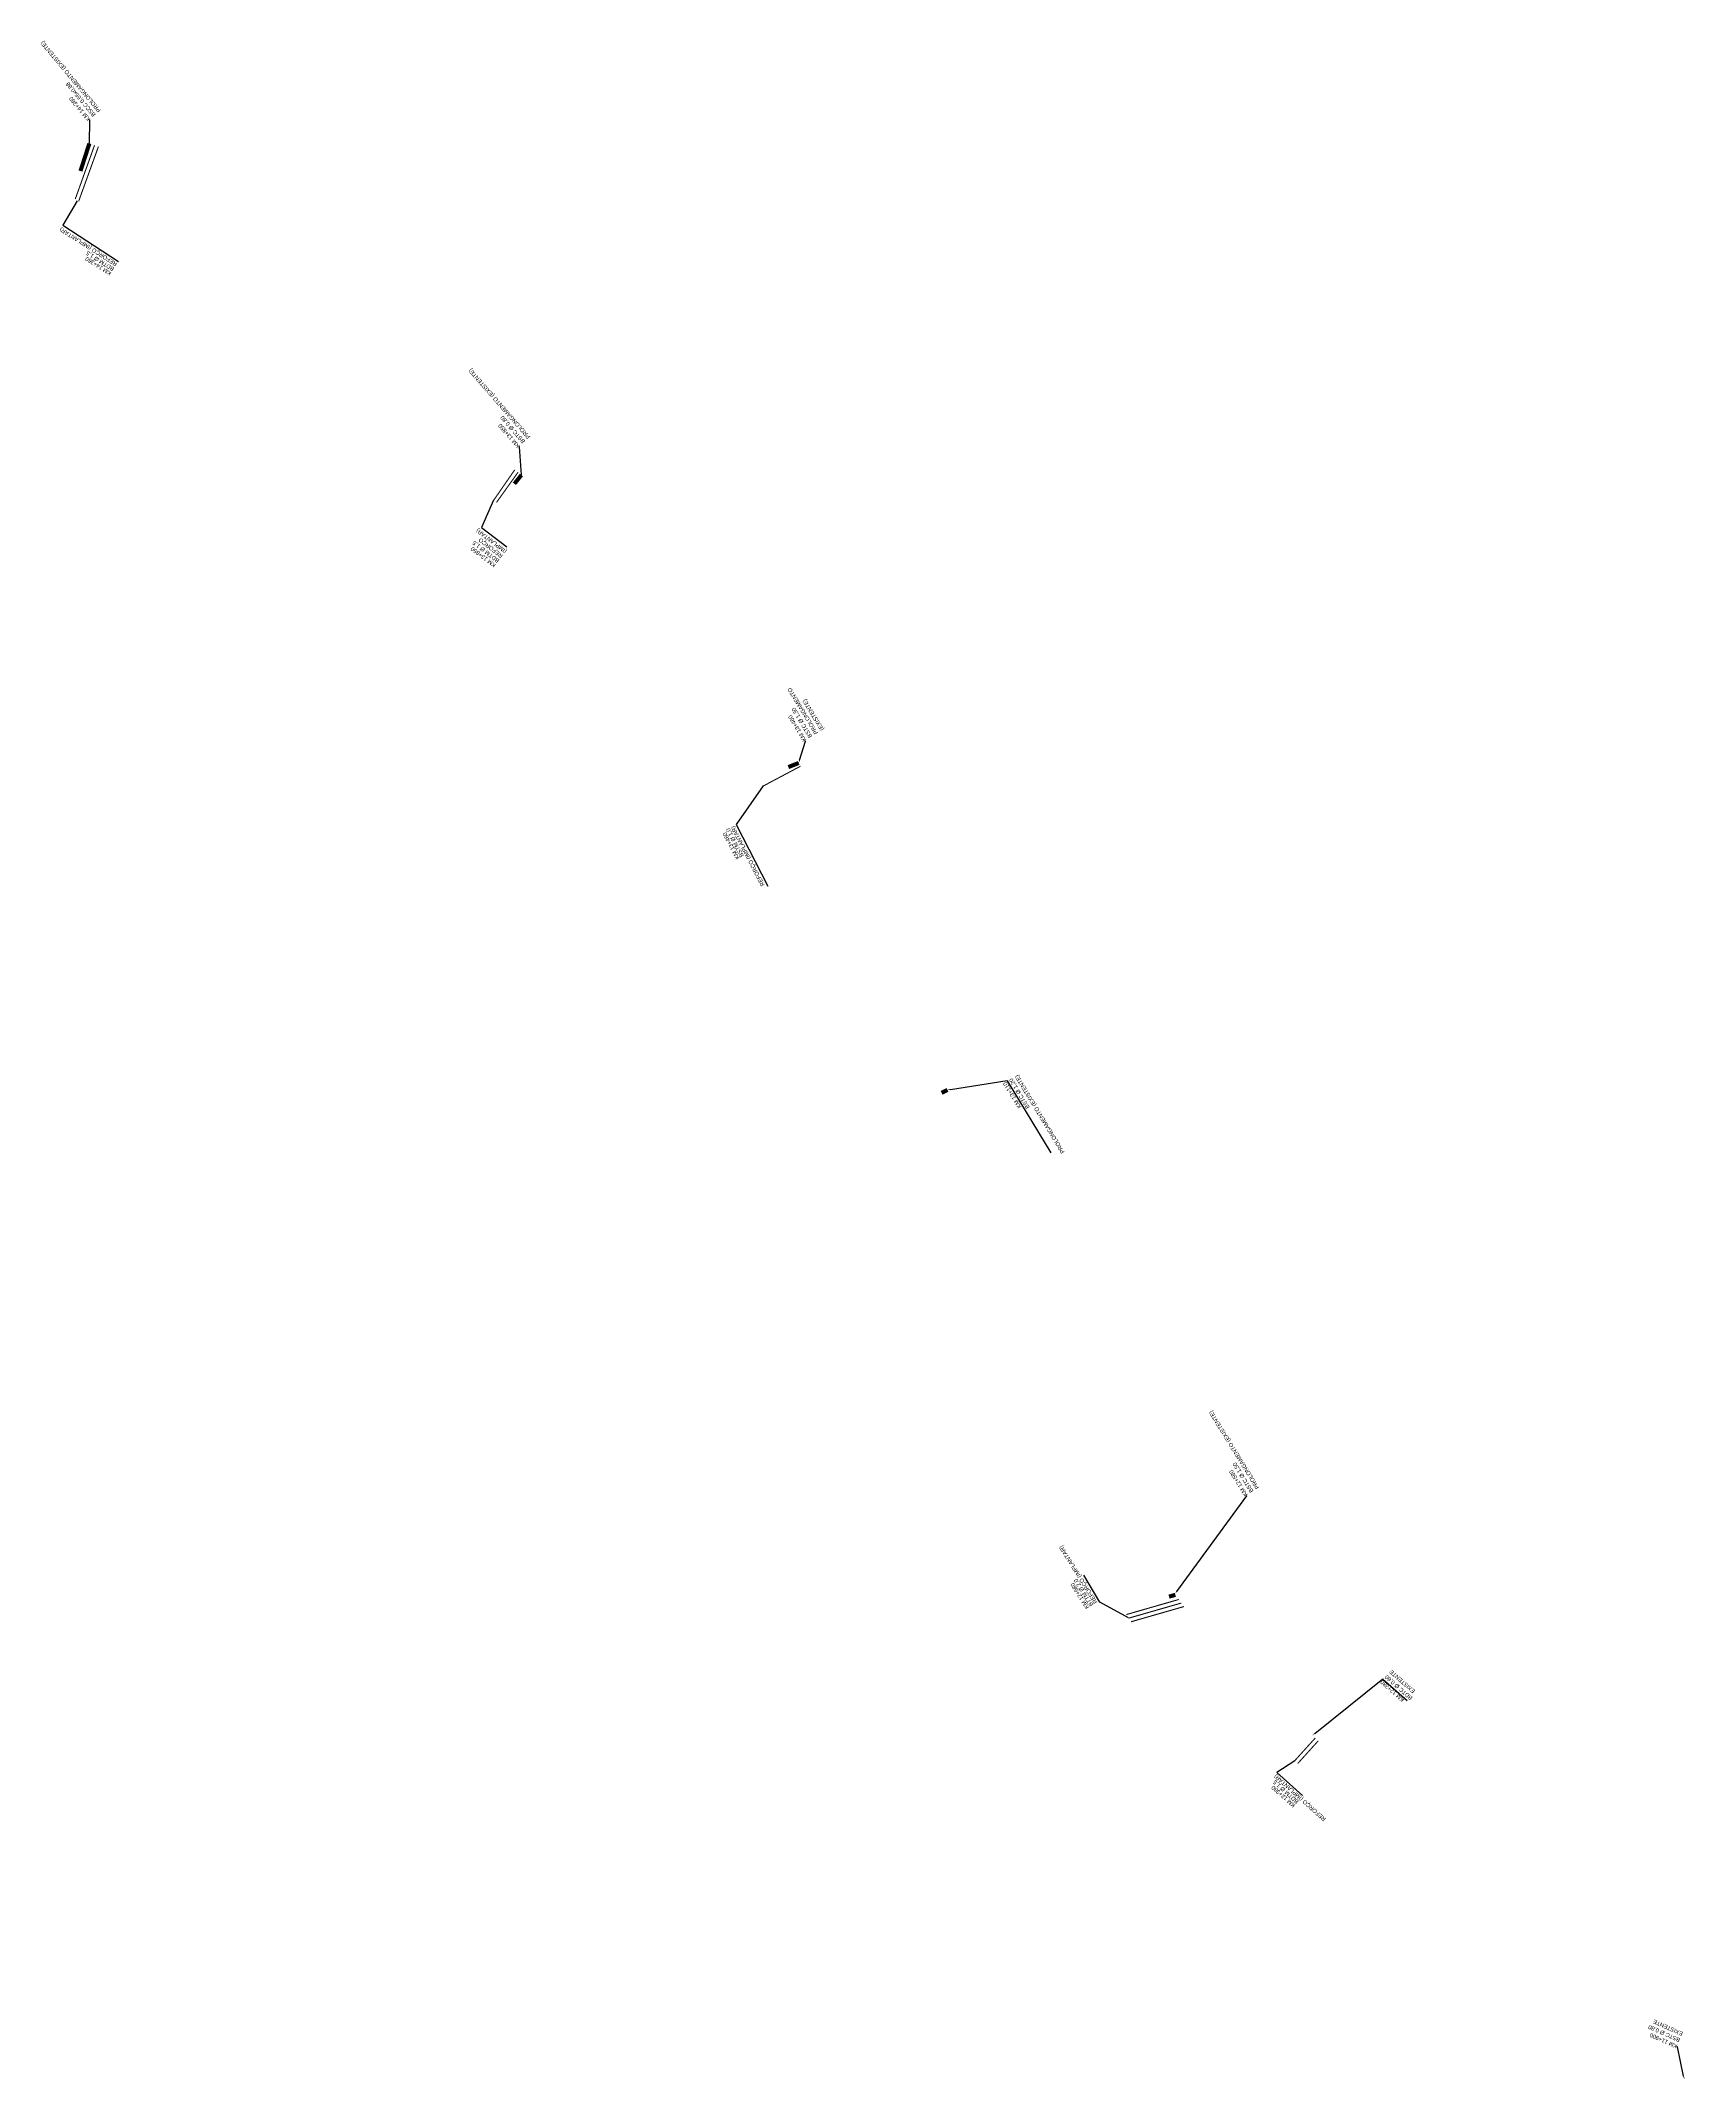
# Model space of a CAD drawing. Header units: metres. Extents: x 290209 to 324422, y 7399791 to 7463837.
# Drawn here: x 321506 to 323113, y 7401194 to 7403177 of the extents above; entities that cross this region are included whole.
import ezdxf
from ezdxf import colors
from ezdxf.entities.mleader import LeaderData, LeaderLine
from ezdxf.math import Vec2, Vec3

# ---------------------------------------------------------------- set-up
doc = ezdxf.new("R2010")
doc.units = ezdxf.units.M
for name, color, linetype in [('_DRENAGEM _TEXTOS_TIC', 2, 'Continuous'), ('_DRENAGEM_AMPLIAÇÃO DE BUEIRO-TIC', 23, 'Continuous'), ('BUEIRO_1.0', 50, 'Continuous'), ('BUEIRO_1.5', 50, 'Continuous'), ('BUEIRO_2.0', 50, 'Continuous'), ('BUEIRO_TEXTO', 2, 'Continuous')]:
    doc.layers.add(name, color=color, linetype=linetype)
doc.styles.add('$0$DIM', font='arial.ttf', dxfattribs={"width": 0.8})
doc.styles.add('ARIAL', font='arial.ttf')
doc.styles.add('SIMPLEX', font='simplex.shx')
doc.styles.get("Standard").update_dxf_attribs({"font": 'simplex.shx'})
doc.dimstyles.get("Standard").update_dxf_attribs({"dimtxt": 0.18, "dimasz": 0.18, "dimexe": 0.18, "dimexo": 0.0625, "dimgap": 0.09, "dimtad": 0, "dimtih": 1, "dimtoh": 1, "dimdec": 4, "dimzin": 0, "dimdsep": 46, "dimtxsty": 'Standard', "dimcen": 0.09, "dimadec": 0, "dimazin": 0, "dimtfac": 1, "dimtdec": 4, "dimtofl": 0, "dimtmove": 0, "dimatfit": 3, "dimfxl": 1, "dimtolj": 1, "dimtzin": 0, "dimarcsym": 0})

msp = doc.modelspace()

# ---------------------------------------------------------------- linework, layer by layer
at = {"layer": '_DRENAGEM_AMPLIAÇÃO DE BUEIRO-TIC', "const_width": 4}
for points in [[(321545.054, 7403049.947), (321553.705, 7403076.794)], [(321545.054, 7403049.947), (321553.705, 7403076.794)], [(321967.277, 7402745.765), (321974.11, 7402754.269)], [(321967.277, 7402745.765), (321974.11, 7402754.269)], [(322233.903, 7402470.205), (322243.974, 7402474.192)], [(322233.903, 7402470.205), (322243.974, 7402474.192)], [(322382.975, 7402153.296), (322388.734, 7402156.161)], [(322382.975, 7402153.296), (322388.734, 7402156.161)], [(322604.28, 7401663.281), (322610.472, 7401665.031)], [(322604.28, 7401663.281), (322610.472, 7401665.031)]]:
    msp.add_lwpolyline(points, dxfattribs=at)
at = {"layer": 'BUEIRO_1.0', "ltscale": 5, "const_width": 1}
msp.add_lwpolyline([(322245.679, 7402471.02), (322209.582, 7402451.834)], dxfattribs=at)
at = {"layer": 'BUEIRO_1.5', "ltscale": 5, "const_width": 1}
for points in [[(321558.726, 7403075.009), (321539.973, 7403022.681)], [(321562.495, 7403073.669), (321543.278, 7403020.57)], [(321947.093, 7402729.685), (321967.567, 7402759.252)], [(321949.869, 7402727.608), (321970.833, 7402756.944)], [(322726.62, 7401503.659), (322746.622, 7401525.788)], [(322729.532, 7401500.916), (322749.607, 7401523.126)]]:
    msp.add_lwpolyline(points, dxfattribs=at)
at = {"layer": 'BUEIRO_2.0', "ltscale": 5, "const_width": 1}
for points in [[(322613.78, 7401660.507), (322562.728, 7401645.831)], [(322616.294, 7401657.068), (322565.037, 7401642.333)], [(322618.809, 7401653.628), (322567.346, 7401638.834)]]:
    msp.add_lwpolyline(points, dxfattribs=at)

# ---------------------------------------------------------------- texts
at = {"layer": 'BUEIRO_TEXTO', "style": '$0$DIM'}
for s, rotation, p in [('REFORÇO (IMPLANTAR) ', 147.60252, (321581.241, 7402960.477)), ('KM 14+360', 147.60252, (321575.533, 7402951.501)), ('BDTM Ø 1,5', 147.60252, (321578.211, 7402955.722)), (' (IMPLANTAR) ', 142.621333, (321961.511, 7402679.992, 766)), ('KM 13+850', 142.621333, (321949.562, 7402667.365)), ('BDTM Ø 1,5', 142.621333, (321953.059, 7402671.762)), ('REFORÇO', 142.621333, (321956.557, 7402676.438, 766)), ('KM 13+460', 117.319482, (322186.46, 7402381.747)), ('BSTM Ø 1,0', 117.319482, (322190.624, 7402383.898)), ('REFORÇO (IMPLANTAR) ', 117.319482, (322211.056, 7402355.541)), ('REFORÇO (IMPLANTAR) ', 121.851526, (322534.83, 7401658.046)), ('KM 12+580', 121.851526, (322526.693, 7401652.822)), ('BTTM Ø 2,0', 121.851526, (322530.763, 7401655.35)), ('REFORÇO (IMPLANTAR) ', 138.196585, (322757.269, 7401447.514, -1.024)), ('KM 12+380', 138.196585, (322727.535, 7401460.785, -1.024)), ('BDTM Ø 1,5', 138.196585, (322730.843, 7401464.485, -1.024))]:
    msp.add_text(s, height=4, rotation=rotation, dxfattribs=at).set_placement(p)

# ---------------------------------------------------------------- leaders
at = {"layer": '_DRENAGEM _TEXTOS_TIC'}
ml = msp.add_multileader_mtext('Standard', dxfattribs=at)
ml.set_content('KM 14+360\\PBSCC 0,55x0,88\\PPROLONGAMENTO (EXISTENTE)', color=256, style='ARIAL')
ml.set_leader_properties()
ml.build(insert=Vec2(0, 0))
ml.multileader.update_dxf_attribs({"text_right_attachment_type": 6, "dogleg_length": 0.36, "arrow_head_size": 0.18})
ctx = ml.context
ctx.base_point, ctx.arrow_head_size, ctx.landing_gap_size, ctx.plane_origin, ctx.plane_x_axis, ctx.plane_y_axis = Vec3(321553.954, 7403099.689), 0.18, 0.09, Vec3(321693.843, 7403112.24), Vec3(-0.64037141, 0.7680654), Vec3(-0.7680654, -0.64037141)
ctx.right_attachment = 6
notes = []
notes.append((ctx, [(0, (1, 1, 0), (321554.185, 7403099.412), (-0.64037141, 0.7680654), 0.36, [(0, [(321553.705, 7403076.794)], 0, [])])]))
ctx.mtext.insert, ctx.mtext.text_direction, ctx.mtext.rotation, ctx.mtext.flow_direction = Vec3(321551.909, 7403098.1), Vec3(-0.64037141, 0.7680654), 2.26577807, 5
ml = msp.add_multileader_mtext('Standard', dxfattribs=at)
ml.set_content('KM 13+850\\PBSTC Ø 0,80\\PPROLONGAMENTO (EXISTENTE)', color=256, style='ARIAL')
ml.set_leader_properties()
ml.build(insert=Vec2(0, 0))
ml.multileader.update_dxf_attribs({"text_right_attachment_type": 6, "dogleg_length": 0.36, "arrow_head_size": 0.18})
ctx = ml.context
ctx.base_point, ctx.arrow_head_size, ctx.landing_gap_size, ctx.plane_origin, ctx.plane_x_axis, ctx.plane_y_axis = Vec3(321971.943, 7402781.901), 0.18, 0.09, Vec3(322109.019, 7402791.388), Vec3(-0.6553229, 0.75534886), Vec3(-0.75534886, -0.6553229)
ctx.right_attachment = 6
notes.append((ctx, [(0, (1, 1, 0), (321972.179, 7402781.629), (-0.6553229, 0.75534886), 0.36, [(0, [(321974.11, 7402754.269)], 0, [])])]))
ctx.mtext.insert, ctx.mtext.text_direction, ctx.mtext.rotation, ctx.mtext.flow_direction = Vec3(321969.929, 7402780.273), Vec3(-0.6553229, 0.75534886), 2.28540635, 5
at = {"layer": '_DRENAGEM _TEXTOS_TIC', "color": 2, "linetype": 'Continuous', "lineweight": -3}
ml = msp.add_multileader_mtext('Standard', dxfattribs=at)
ml.set_content('{\\fArial|b0|i0|c0|p34;\\C256;KM 13+460\\PBSTC Ø 1,30\\PPROLONGAMENTO (EXISTENTE)}', color=2, style='SIMPLEX')
ml.set_leader_properties(color=256)
ml.build(insert=Vec2(0, 0))
ml.multileader.update_dxf_attribs({"text_right_attachment_type": 6, "dogleg_length": 0.36, "arrow_head_size": 3})
ctx = ml.context
ctx.base_point, ctx.arrow_head_size, ctx.landing_gap_size, ctx.plane_origin, ctx.plane_x_axis, ctx.plane_y_axis = Vec3(322250.453, 7402495.847), 3, 0.09, Vec3(322520.499, 7402463.226), Vec3(-0.51686414, 0.85606744), Vec3(-0.85606744, -0.51686414)
ctx.right_attachment = 6
notes.append((ctx, [(0, (1, 1, 0), (322250.639, 7402495.539), (-0.51686414, 0.85606744), 0.36, [(0, [(322243.974, 7402474.192)], 0, [])])]))
ctx.mtext.insert, ctx.mtext.text_direction, ctx.mtext.rotation, ctx.mtext.width, ctx.mtext.defined_height, ctx.mtext.flow_direction = Vec3(322248.191, 7402494.586), Vec3(-0.51686414, 0.85606744), 2.11398011, 42.62276, 27.529, 5
ml = msp.add_multileader_mtext('Standard', dxfattribs=at)
ml.set_content('{\\fArial|b0|i0|c0|p34;\\C256;KM 13+110\\PBSTC Ø 1,20\\PPROLONGAMENTO (EXISTENTE)}', color=2, style='SIMPLEX')
ml.set_leader_properties(color=256)
ml.build(insert=Vec2(0, 0))
ml.multileader.update_dxf_attribs({"text_right_attachment_type": 6, "dogleg_length": 0.36, "arrow_head_size": 3})
ctx = ml.context
ctx.base_point, ctx.arrow_head_size, ctx.landing_gap_size, ctx.plane_origin, ctx.plane_x_axis, ctx.plane_y_axis = Vec3(322490.06, 7402088.689), 3, 0.09, Vec3(322650.864, 7402136.143), Vec3(-0.51686414, 0.85606744), Vec3(-0.85606744, -0.51686414)
ctx.right_attachment, ctx.text_align_type = 6, 2
notes.append((ctx, [(1, (1, 1, 0), (322446.75, 7402165.431), (0.51686414, -0.85606744), 0.36, [(0, [(322388.734, 7402156.161)], 0, [])])]))
ctx.mtext.insert, ctx.mtext.text_direction, ctx.mtext.rotation, ctx.mtext.width, ctx.mtext.defined_height, ctx.mtext.alignment, ctx.mtext.flow_direction = Vec3(322442.551, 7402162.37), Vec3(-0.51686414, 0.85606744), 2.11398011, 111.77672, 31.932, 3, 5
at = {"layer": '_DRENAGEM _TEXTOS_TIC'}
ml = msp.add_multileader_mtext('Standard', dxfattribs=at)
ml.set_content('KM 12+580\\PBSTC Ø 1,50\\PPROLONGAMENTO (EXISTENTE)', color=256, style='ARIAL')
ml.set_leader_properties()
ml.build(insert=Vec2(0, 0))
ml.multileader.update_dxf_attribs({"text_right_attachment_type": 6, "dogleg_length": 0.36, "arrow_head_size": 3})
ctx = ml.context
ctx.base_point, ctx.arrow_head_size, ctx.landing_gap_size, ctx.plane_origin, ctx.plane_x_axis, ctx.plane_y_axis = Vec3(322679.838, 7401761.723), 3, 0.09, Vec3(322714.451, 7401781.425), Vec3(-0.52377127, 0.85185894), Vec3(-0.85185894, -0.52377127)
ctx.right_attachment = 6
notes.append((ctx, [(0, (1, 1, 0), (322680.027, 7401761.417), (-0.52377127, 0.85185894), 0.36, [(0, [(322610.107, 7401665.966)], 0, [])])]))
ctx.mtext.insert, ctx.mtext.text_direction, ctx.mtext.rotation, ctx.mtext.width, ctx.mtext.flow_direction = Vec3(322677.586, 7401760.445), Vec3(-0.52377127, 0.85185894), 2.12206839, 110.42448, 5
ml = msp.add_multileader_mtext('Standard', dxfattribs=at)
ml.set_content('KM 12+380\\PBDTC Ø 0,60\\PEXISTENTE', color=256, style='ARIAL')
ml.set_leader_properties()
ml.build(insert=Vec2(0, 0))
ml.multileader.update_dxf_attribs({"text_right_attachment_type": 6, "dogleg_length": 0.36, "arrow_head_size": 3})
ctx = ml.context
ctx.base_point, ctx.arrow_head_size, ctx.landing_gap_size, ctx.plane_origin, ctx.plane_x_axis, ctx.plane_y_axis = Vec3(322835.467, 7401559.183), 3, 0.09, Vec3(323008.852, 7401525.778), Vec3(-0.74967864, 0.66180203), Vec3(-0.66180203, -0.74967864)
ctx.right_attachment, ctx.text_align_type = 6, 2
notes.append((ctx, [(1, (1, 1, 0), (322812.256, 7401583.362), (0.74967864, -0.66180203), 0.36, [(0, [(322743.776, 7401528.427)], 0, [])])]))
ctx.mtext.insert, ctx.mtext.text_direction, ctx.mtext.rotation, ctx.mtext.alignment, ctx.mtext.flow_direction = Vec3(322809.417, 7401579.466), Vec3(-0.74967864, 0.66180203), 2.41837269, 3, 5
ml = msp.add_multileader_mtext('Standard', dxfattribs=at)
ml.set_content('KM 11+900\\PBSTC Ø 0,80\\PEXISTENTE', color=256, style='ARIAL')
ml.set_leader_properties()
ml.build(insert=Vec2(0, 0))
ml.multileader.update_dxf_attribs({"text_right_attachment_type": 6, "dogleg_length": 0.36, "arrow_head_size": 3})
ctx = ml.context
ctx.base_point, ctx.arrow_head_size, ctx.landing_gap_size, ctx.plane_origin, ctx.plane_x_axis, ctx.plane_y_axis = Vec3(323098.688, 7401225.506, 731.167), 3, 0.09, Vec3(323364.292, 7401273.93, 731.167), Vec3(-0.91406952, 0.40555753), Vec3(-0.40555753, -0.91406952)
ctx.right_attachment = 6
notes.append((ctx, [(0, (1, 1, 0), (323099.017, 7401225.36, 731.167), (-0.91406952, 0.40555753), 0.36, [(0, [(323105.687, 7401193.871, 731.167)], 0, [])])]))
ctx.mtext.insert, ctx.mtext.text_direction, ctx.mtext.rotation, ctx.mtext.flow_direction = Vec3(323097.781, 7401223.683, 731.167), Vec3(-0.91406952, 0.40555753), 2.72400396, 5
at = {"layer": 'BUEIRO_TEXTO'}
for points in [[(321541.729, 7403020.981), (321527.795, 7402997.236), (321582.011, 7402962.057)], [(321946.951, 7402729.794), (321935.37, 7402703.386), (321959.868, 7402684.464)], [(322209.484, 7402451.969), (322183.182, 7402414.287), (322213.974, 7402354.475)], [(322564.95, 7401642.531), (322536.91, 7401658.058), (322521.255, 7401684.159)], [(322726.62, 7401503.659, 735.976), (322709.105, 7401492.224, 735.976), (322734.17, 7401469.771, 735.976)]]:
    msp.add_leader(points, dimstyle='Standard', override={"dimasz": 3}, dxfattribs=at)
for ctx, leaders in notes:
    for number, flags, end, landing, length, lines in leaders:
        leader = LeaderData()
        leader.index, (leader.has_last_leader_line, leader.has_dogleg_vector, leader.attachment_direction) = number, flags
        leader.last_leader_point, leader.dogleg_vector, leader.dogleg_length = Vec3(end), Vec3(landing), length
        for number, points, colour, breaks in lines:
            line = LeaderLine()
            line.index, line.vertices, line.color, line.breaks = number, Vec3.list(points), colors.encode_raw_color(colour), breaks
            leader.lines.append(line)
        ctx.leaders.append(leader)

doc.saveas('drawing.dxf')
